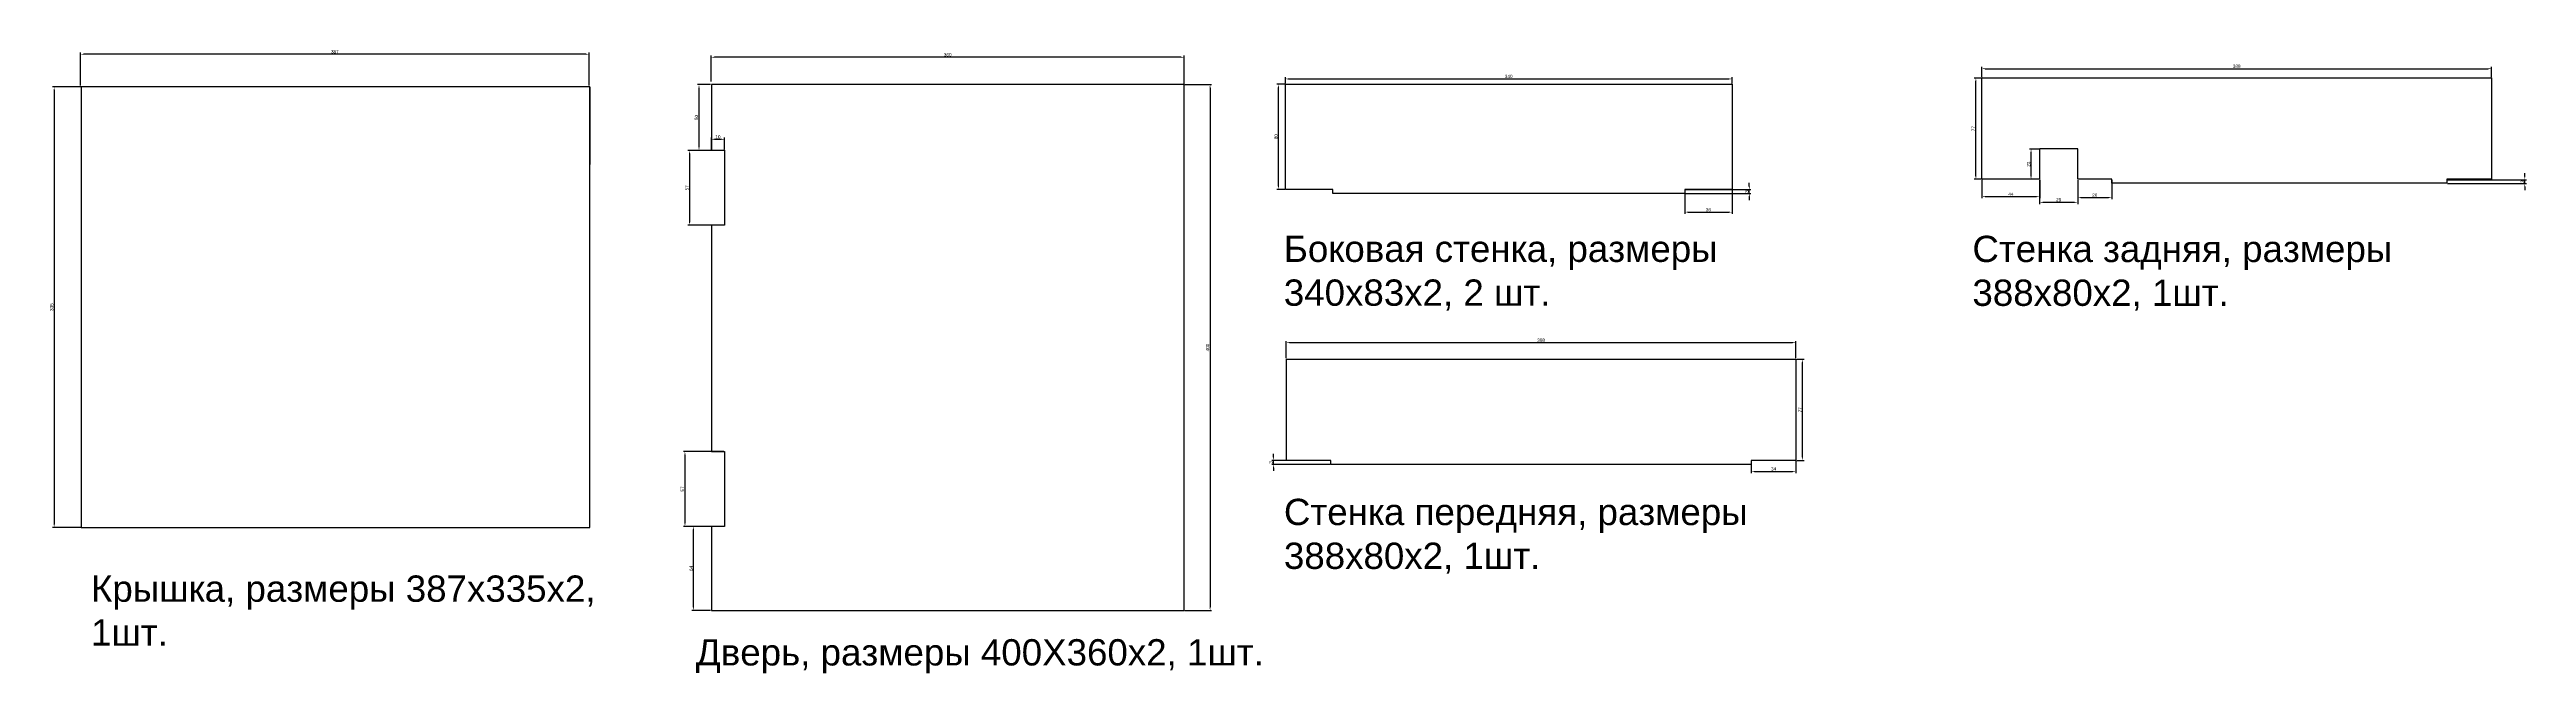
# Model space of a CAD drawing. Header units: millimetres. Extents: x 546 to 2431, y 4004 to 4478.
import ezdxf

# ---------------------------------------------------------------- set-up
doc = ezdxf.new("R2010")
doc.units = ezdxf.units.MM
doc.styles.get("Standard").update_dxf_attribs({"font": 'arial.ttf'})
doc.dimstyles.new('ISO-25', dxfattribs={"dimtxt": 2.5, "dimasz": 2.5, "dimexe": 1.25, "dimexo": 0.625, "dimtad": 1, "dimtxsty": 'Standard', "dimcen": 2.5, "dimadec": 0, "dimazin": 0, "dimtfac": 1, "dimtmove": 0, "dimatfit": 3, "dimfxl": 1, "dimarcsym": 0})

# ---------------------------------------------------------------- blocks, each defined once
blk = doc.blocks.new('*D3')
at = {"color": 0, "lineweight": -2}
for p, q in [((1049.5, 4454), (1049.5, 4473.8)), ((1407, 4472.5), (1052, 4472.5)), ((1409.5, 4452.4), (1409.5, 4473.8))]:
    blk.add_line(p, q, dxfattribs=at)
at = {"color": 0}
for points in [[(1052, 4472.9), (1052, 4472.1), (1049.5, 4472.5)], [(1407, 4472.9), (1407, 4472.1), (1409.5, 4472.5)]]:
    blk.add_solid(points, dxfattribs=at)
at = {"layer": 'Defpoints', "color": 0}
for p in [(1049.5, 4472.5), (1049.5, 4453.4), (1409.5, 4451.7)]:
    blk.add_point(p, dxfattribs=at)
at = {"color": 0, "insert": (1229.5, 4474.4), "char_height": 2.5, "attachment_point": 5}
blk.add_mtext('360', dxfattribs=at)
blk = doc.blocks.new('*D4')
at = {"color": 0, "lineweight": -2}
for p, q in [((1410.1, 4451.8), (1430.4, 4451.8)), ((1429.2, 4449.3), (1429.2, 4054.3)), ((1410.1, 4051.8), (1430.4, 4051.8))]:
    blk.add_line(p, q, dxfattribs=at)
at = {"color": 0}
for points in [[(1428.8, 4449.3), (1429.6, 4449.3), (1429.2, 4451.8)], [(1428.8, 4054.3), (1429.6, 4054.3), (1429.2, 4051.8)]]:
    blk.add_solid(points, dxfattribs=at)
at = {"layer": 'Defpoints', "color": 0}
for p in [(1409.4, 4451.8), (1409.4, 4051.8), (1429.2, 4051.8)]:
    blk.add_point(p, dxfattribs=at)
at = {"color": 0, "insert": (1427.3, 4251.8), "char_height": 2.5, "attachment_point": 5, "rotation": 90}
blk.add_mtext('400', dxfattribs=at)
blk = doc.blocks.new('*D5')
at = {"color": 0, "lineweight": -2}
for p, q in [((1049.6, 4402.3), (1049.6, 4411.4)), ((1052.1, 4410.1), (1057.1, 4410.1)), ((1059.6, 4402.3), (1059.6, 4411.4))]:
    blk.add_line(p, q, dxfattribs=at)
at = {"color": 0}
for points in [[(1052.1, 4410.6), (1052.1, 4409.7), (1049.6, 4410.1)], [(1057.1, 4410.6), (1057.1, 4409.7), (1059.6, 4410.1)]]:
    blk.add_solid(points, dxfattribs=at)
at = {"layer": 'Defpoints', "color": 0}
for p in [(1049.6, 4401.7), (1059.6, 4410.1), (1059.6, 4401.7)]:
    blk.add_point(p, dxfattribs=at)
at = {"color": 0, "insert": (1054.6, 4412), "char_height": 2.5, "attachment_point": 5}
blk.add_mtext('10', dxfattribs=at)
blk = doc.blocks.new('*D6')
at = {"color": 0, "lineweight": -2}
for p, q in [((1049, 4451.7), (1039, 4451.7)), ((1040.2, 4449.2), (1040.2, 4404.2)), ((1048.6, 4401.7), (1039, 4401.7))]:
    blk.add_line(p, q, dxfattribs=at)
at = {"color": 0}
for points in [[(1039.8, 4449.2), (1040.6, 4449.2), (1040.2, 4451.7)], [(1039.8, 4404.2), (1040.6, 4404.2), (1040.2, 4401.7)]]:
    blk.add_solid(points, dxfattribs=at)
at = {"layer": 'Defpoints', "color": 0}
for p in [(1049.6, 4451.7), (1040.2, 4401.7), (1049.2, 4401.7)]:
    blk.add_point(p, dxfattribs=at)
at = {"color": 0, "insert": (1038.3, 4426.7), "char_height": 2.5, "attachment_point": 5, "rotation": 90}
blk.add_mtext('50', dxfattribs=at)
blk = doc.blocks.new('*D7')
at = {"color": 0, "lineweight": -2}
for p, q in [((1059, 4401.7), (1031.7, 4401.7)), ((1033, 4399.2), (1033, 4347.2)), ((1059.4, 4344.7), (1031.7, 4344.7))]:
    blk.add_line(p, q, dxfattribs=at)
at = {"color": 0}
for points in [[(1032.6, 4399.2), (1033.4, 4399.2), (1033, 4401.7)], [(1032.6, 4347.2), (1033.4, 4347.2), (1033, 4344.7)]]:
    blk.add_solid(points, dxfattribs=at)
at = {"layer": 'Defpoints', "color": 0}
for p in [(1059.6, 4401.7), (1033, 4344.7), (1060, 4344.7)]:
    blk.add_point(p, dxfattribs=at)
at = {"color": 0, "insert": (1031.1, 4373.2), "char_height": 2.5, "attachment_point": 5, "rotation": 90}
blk.add_mtext('57', dxfattribs=at)
blk = doc.blocks.new('*D8')
at = {"color": 0, "lineweight": -2}
for p, q in [((1059, 4172.7), (1028.3, 4172.7)), ((1029.5, 4170.2), (1029.5, 4118.2)), ((1059, 4115.7), (1028.3, 4115.7))]:
    blk.add_line(p, q, dxfattribs=at)
at = {"color": 0}
for points in [[(1029.1, 4170.2), (1029.9, 4170.2), (1029.5, 4172.7)], [(1029.1, 4118.2), (1029.9, 4118.2), (1029.5, 4115.7)]]:
    blk.add_solid(points, dxfattribs=at)
at = {"layer": 'Defpoints', "color": 0}
for p in [(1059.6, 4172.7), (1029.5, 4115.7), (1059.6, 4115.7)]:
    blk.add_point(p, dxfattribs=at)
at = {"color": 0, "insert": (1027.6, 4144.2), "char_height": 2.5, "attachment_point": 5, "rotation": 90}
blk.add_mtext('57', dxfattribs=at)
blk = doc.blocks.new('*D9')
at = {"color": 0, "lineweight": -2}
for p, q in [((1049, 4115.8), (1034.8, 4115.8)), ((1036.1, 4054.3), (1036.1, 4113.3)), ((1049, 4051.8), (1034.8, 4051.8))]:
    blk.add_line(p, q, dxfattribs=at)
at = {"color": 0}
for points in [[(1035.7, 4113.3), (1036.5, 4113.3), (1036.1, 4115.8)], [(1035.7, 4054.3), (1036.5, 4054.3), (1036.1, 4051.8)]]:
    blk.add_solid(points, dxfattribs=at)
at = {"layer": 'Defpoints', "color": 0}
for p in [(1036.1, 4115.8), (1049.6, 4115.8), (1049.6, 4051.8)]:
    blk.add_point(p, dxfattribs=at)
at = {"color": 0, "insert": (1034.2, 4083.8), "char_height": 2.5, "attachment_point": 5, "rotation": 90}
blk.add_mtext('64', dxfattribs=at)
blk = doc.blocks.new('*D11')
at = {"color": 0, "lineweight": -2}
for p, q in [((1486, 4452), (1480, 4452)), ((1481.3, 4374.5), (1481.3, 4449.5)), ((1486, 4372), (1480, 4372))]:
    blk.add_line(p, q, dxfattribs=at)
at = {"color": 0}
for points in [[(1480.9, 4449.5), (1481.7, 4449.5), (1481.3, 4452)], [(1480.9, 4374.5), (1481.7, 4374.5), (1481.3, 4372)]]:
    blk.add_solid(points, dxfattribs=at)
at = {"layer": 'Defpoints', "color": 0}
for p in [(1481.3, 4452), (1486.7, 4452), (1486.7, 4372)]:
    blk.add_point(p, dxfattribs=at)
at = {"color": 0, "insert": (1479.4, 4412), "char_height": 2.5, "attachment_point": 5, "rotation": 90}
blk.add_mtext('80', dxfattribs=at)
blk = doc.blocks.new('*D12')
at = {"color": 0, "lineweight": -2}
for p, q in [((1486.5, 4452.6), (1486.5, 4457.3)), ((1489, 4456), (1824, 4456)), ((1826.5, 4452.6), (1826.5, 4457.3))]:
    blk.add_line(p, q, dxfattribs=at)
at = {"color": 0}
for points in [[(1489, 4456.4), (1489, 4455.6), (1486.5, 4456)], [(1824, 4456.4), (1824, 4455.6), (1826.5, 4456)]]:
    blk.add_solid(points, dxfattribs=at)
at = {"layer": 'Defpoints', "color": 0}
for p in [(1486.5, 4451.9), (1826.5, 4456), (1826.5, 4451.9)]:
    blk.add_point(p, dxfattribs=at)
at = {"color": 0, "insert": (1656.5, 4457.9), "char_height": 2.5, "attachment_point": 5}
blk.add_mtext('340', dxfattribs=at)
blk = doc.blocks.new('*D13')
at = {"color": 0, "lineweight": -2}
for p, q in [((1839.6, 4374.4), (1839.6, 4376.9)), ((1791.2, 4371.9), (1840.9, 4371.9)), ((1791.2, 4368.9), (1840.9, 4368.9)), ((1839.6, 4368.9), (1839.6, 4371.9)), ((1839.6, 4366.4), (1839.6, 4363.9))]:
    blk.add_line(p, q, dxfattribs=at)
at = {"color": 0}
for points in [[(1839.2, 4374.4), (1840.1, 4374.4), (1839.6, 4371.9)], [(1839.2, 4366.4), (1840.1, 4366.4), (1839.6, 4368.9)]]:
    blk.add_solid(points, dxfattribs=at)
at = {"layer": 'Defpoints', "color": 0}
for p in [(1790.5, 4371.9), (1790.5, 4368.9), (1839.6, 4371.9)]:
    blk.add_point(p, dxfattribs=at)
at = {"color": 0, "insert": (1837.7, 4370.4), "char_height": 2.5, "attachment_point": 5, "rotation": 90}
blk.add_mtext('3', dxfattribs=at)
blk = doc.blocks.new('*D14')
at = {"color": 0, "lineweight": -2}
for p, q in [((1790.5, 4371.3), (1790.5, 4353.5)), ((1826.5, 4371.3), (1826.5, 4353.5)), ((1793, 4354.7), (1824, 4354.7))]:
    blk.add_line(p, q, dxfattribs=at)
at = {"color": 0}
for points in [[(1793, 4355.1), (1793, 4354.3), (1790.5, 4354.7)], [(1824, 4355.1), (1824, 4354.3), (1826.5, 4354.7)]]:
    blk.add_solid(points, dxfattribs=at)
at = {"layer": 'Defpoints', "color": 0}
for p in [(1790.5, 4371.9), (1826.5, 4371.9), (1826.5, 4354.7)]:
    blk.add_point(p, dxfattribs=at)
at = {"color": 0, "insert": (1808.5, 4356.6), "char_height": 2.5, "attachment_point": 5}
blk.add_mtext('36', dxfattribs=at)
blk = doc.blocks.new('*D16')
at = {"color": 0, "lineweight": -2}
for p, q in [((1841.1, 4165.3), (1841.1, 4156.3)), ((1843.6, 4157.6), (1872.6, 4157.6)), ((1875.1, 4165.3), (1875.1, 4156.3))]:
    blk.add_line(p, q, dxfattribs=at)
at = {"color": 0}
for points in [[(1843.6, 4158), (1843.6, 4157.2), (1841.1, 4157.6)], [(1872.6, 4158), (1872.6, 4157.2), (1875.1, 4157.6)]]:
    blk.add_solid(points, dxfattribs=at)
at = {"layer": 'Defpoints', "color": 0}
for p in [(1841.1, 4165.9), (1875.1, 4165.9), (1875.1, 4157.6)]:
    blk.add_point(p, dxfattribs=at)
at = {"color": 0, "insert": (1858.1, 4159.5), "char_height": 2.5, "attachment_point": 5}
blk.add_mtext('34', dxfattribs=at)
blk = doc.blocks.new('*D17')
at = {"color": 0, "lineweight": -2}
for p, q in [((1875.7, 4242.9), (1881.5, 4242.9)), ((1880.2, 4168.4), (1880.2, 4240.4)), ((1875.7, 4165.9), (1881.5, 4165.9))]:
    blk.add_line(p, q, dxfattribs=at)
at = {"color": 0}
for points in [[(1879.8, 4240.4), (1880.6, 4240.4), (1880.2, 4242.9)], [(1879.8, 4168.4), (1880.6, 4168.4), (1880.2, 4165.9)]]:
    blk.add_solid(points, dxfattribs=at)
at = {"layer": 'Defpoints', "color": 0}
for p in [(1875.1, 4242.9), (1880.2, 4242.9), (1875.1, 4165.9)]:
    blk.add_point(p, dxfattribs=at)
at = {"color": 0, "insert": (1878.3, 4204.4), "char_height": 2.5, "attachment_point": 5, "rotation": 90}
blk.add_mtext('77', dxfattribs=at)
blk = doc.blocks.new('*D18')
at = {"color": 0, "lineweight": -2}
for p, q in [((1477.4, 4168.4), (1477.4, 4170.9)), ((1520.5, 4165.9), (1476.1, 4165.9)), ((1520.5, 4162.9), (1476.1, 4162.9)), ((1477.4, 4162.9), (1477.4, 4165.9)), ((1477.4, 4160.4), (1477.4, 4157.9))]:
    blk.add_line(p, q, dxfattribs=at)
at = {"color": 0}
for points in [[(1477, 4168.4), (1477.8, 4168.4), (1477.4, 4165.9)], [(1477, 4160.4), (1477.8, 4160.4), (1477.4, 4162.9)]]:
    blk.add_solid(points, dxfattribs=at)
at = {"layer": 'Defpoints', "color": 0}
for p in [(1477.4, 4165.9), (1521.1, 4165.9), (1521.1, 4162.9)]:
    blk.add_point(p, dxfattribs=at)
at = {"color": 0, "insert": (1475.5, 4164.4), "char_height": 2.5, "attachment_point": 5, "rotation": 90}
blk.add_mtext('3', dxfattribs=at)
blk = doc.blocks.new('*D19')
at = {"color": 0, "lineweight": -2}
for p, q in [((1487.1, 4243.6), (1487.1, 4256.7)), ((1489.6, 4255.5), (1872.6, 4255.5)), ((1875.1, 4243.6), (1875.1, 4256.7))]:
    blk.add_line(p, q, dxfattribs=at)
at = {"color": 0}
for points in [[(1489.6, 4255.9), (1489.6, 4255.1), (1487.1, 4255.5)], [(1872.6, 4255.9), (1872.6, 4255.1), (1875.1, 4255.5)]]:
    blk.add_solid(points, dxfattribs=at)
at = {"layer": 'Defpoints', "color": 0}
for p in [(1487.1, 4242.9), (1875.1, 4255.5), (1875.1, 4242.9)]:
    blk.add_point(p, dxfattribs=at)
at = {"color": 0, "insert": (1681.1, 4257.4), "char_height": 2.5, "attachment_point": 5}
blk.add_mtext('388', dxfattribs=at)
blk = doc.blocks.new('*D20')
at = {"color": 0, "lineweight": -2}
for p, q in [((2371, 4379.4), (2431.2, 4379.4)), ((2371, 4376.4), (2431.2, 4376.4)), ((2429.9, 4381.9), (2429.9, 4384.4)), ((2429.9, 4376.4), (2429.9, 4379.4)), ((2429.9, 4373.9), (2429.9, 4371.4))]:
    blk.add_line(p, q, dxfattribs=at)
at = {"color": 0}
for points in [[(2429.5, 4381.9), (2430.3, 4381.9), (2429.9, 4379.4)], [(2429.5, 4373.9), (2430.3, 4373.9), (2429.9, 4376.4)]]:
    blk.add_solid(points, dxfattribs=at)
at = {"layer": 'Defpoints', "color": 0}
for p in [(2370.3, 4379.4), (2370.3, 4376.4), (2429.9, 4379.4)]:
    blk.add_point(p, dxfattribs=at)
at = {"color": 0, "insert": (2428, 4377.9), "char_height": 2.5, "attachment_point": 5, "rotation": 90}
blk.add_mtext('3', dxfattribs=at)
blk = doc.blocks.new('*D21')
at = {"color": 0, "lineweight": -2}
for p, q in [((2015.9, 4456.7), (2010.8, 4456.7)), ((2012.1, 4382.2), (2012.1, 4454.2)), ((2015.9, 4379.7), (2010.8, 4379.7))]:
    blk.add_line(p, q, dxfattribs=at)
at = {"color": 0}
for points in [[(2011.7, 4454.2), (2012.5, 4454.2), (2012.1, 4456.7)], [(2011.7, 4382.2), (2012.5, 4382.2), (2012.1, 4379.7)]]:
    blk.add_solid(points, dxfattribs=at)
at = {"layer": 'Defpoints', "color": 0}
for p in [(2012.1, 4456.7), (2016.5, 4456.7), (2016.5, 4379.7)]:
    blk.add_point(p, dxfattribs=at)
at = {"color": 0, "insert": (2010.2, 4418.2), "char_height": 2.5, "attachment_point": 5, "rotation": 90}
blk.add_mtext('77', dxfattribs=at)
blk = doc.blocks.new('*D22')
at = {"color": 0, "lineweight": -2}
for p, q in [((2060, 4402.7), (2052.8, 4402.7)), ((2054.1, 4382.2), (2054.1, 4400.2)), ((2060, 4379.7), (2052.8, 4379.7))]:
    blk.add_line(p, q, dxfattribs=at)
at = {"color": 0}
for points in [[(2053.6, 4400.2), (2054.5, 4400.2), (2054.1, 4402.7)], [(2053.6, 4382.2), (2054.5, 4382.2), (2054.1, 4379.7)]]:
    blk.add_solid(points, dxfattribs=at)
at = {"layer": 'Defpoints', "color": 0}
for p in [(2054.1, 4402.7), (2060.6, 4402.7), (2060.6, 4379.7)]:
    blk.add_point(p, dxfattribs=at)
at = {"color": 0, "insert": (2052.2, 4391.2), "char_height": 2.5, "attachment_point": 5, "rotation": 90}
blk.add_mtext('23', dxfattribs=at)
blk = doc.blocks.new('*D23')
at = {"color": 0, "lineweight": -2}
for p, q in [((2016.7, 4379.2), (2016.7, 4365.3)), ((2060.7, 4379.2), (2060.7, 4365.3)), ((2019.2, 4366.5), (2058.2, 4366.5))]:
    blk.add_line(p, q, dxfattribs=at)
at = {"color": 0}
for points in [[(2019.2, 4366.9), (2019.2, 4366.1), (2016.7, 4366.5)], [(2058.2, 4366.9), (2058.2, 4366.1), (2060.7, 4366.5)]]:
    blk.add_solid(points, dxfattribs=at)
at = {"layer": 'Defpoints', "color": 0}
for p in [(2016.7, 4379.8), (2060.7, 4379.8), (2060.7, 4366.5)]:
    blk.add_point(p, dxfattribs=at)
at = {"color": 0, "insert": (2038.7, 4368.4), "char_height": 2.5, "attachment_point": 5}
blk.add_mtext('44', dxfattribs=at)
blk = doc.blocks.new('*D24')
at = {"color": 0, "lineweight": -2}
for p, q in [((2060.6, 4379.1), (2060.6, 4360.9)), ((2089.6, 4379.1), (2089.6, 4360.9)), ((2063.1, 4362.2), (2087.1, 4362.2))]:
    blk.add_line(p, q, dxfattribs=at)
at = {"color": 0}
for points in [[(2063.1, 4362.6), (2063.1, 4361.8), (2060.6, 4362.2)], [(2087.1, 4362.6), (2087.1, 4361.8), (2089.6, 4362.2)]]:
    blk.add_solid(points, dxfattribs=at)
at = {"layer": 'Defpoints', "color": 0}
for p in [(2060.6, 4379.8), (2089.6, 4379.8), (2089.6, 4362.2)]:
    blk.add_point(p, dxfattribs=at)
at = {"color": 0, "insert": (2075.1, 4364.1), "char_height": 2.5, "attachment_point": 5}
blk.add_mtext('29', dxfattribs=at)
blk = doc.blocks.new('*D25')
at = {"color": 0, "lineweight": -2}
for p, q in [((2089.6, 4379.1), (2089.6, 4364.5)), ((2115.6, 4379.1), (2115.6, 4364.5)), ((2092.1, 4365.8), (2113.1, 4365.8))]:
    blk.add_line(p, q, dxfattribs=at)
at = {"color": 0}
for points in [[(2092.1, 4366.2), (2092.1, 4365.4), (2089.6, 4365.8)], [(2113.1, 4366.2), (2113.1, 4365.4), (2115.6, 4365.8)]]:
    blk.add_solid(points, dxfattribs=at)
at = {"layer": 'Defpoints', "color": 0}
for p in [(2089.6, 4379.7), (2115.6, 4379.7), (2115.6, 4365.8)]:
    blk.add_point(p, dxfattribs=at)
at = {"color": 0, "insert": (2102.6, 4367.7), "char_height": 2.5, "attachment_point": 5}
blk.add_mtext('26', dxfattribs=at)
blk = doc.blocks.new('*D26')
at = {"color": 0, "lineweight": -2}
for p, q in [((2016.6, 4457.4), (2016.6, 4465.1)), ((2019.1, 4463.8), (2402.1, 4463.8)), ((2404.6, 4457.4), (2404.6, 4465.1))]:
    blk.add_line(p, q, dxfattribs=at)
at = {"color": 0}
for points in [[(2019.1, 4464.2), (2019.1, 4463.4), (2016.6, 4463.8)], [(2402.1, 4464.2), (2402.1, 4463.4), (2404.6, 4463.8)]]:
    blk.add_solid(points, dxfattribs=at)
at = {"layer": 'Defpoints', "color": 0}
for p in [(2016.6, 4456.8), (2404.6, 4463.8), (2404.6, 4456.8)]:
    blk.add_point(p, dxfattribs=at)
at = {"color": 0, "insert": (2210.6, 4465.7), "char_height": 2.5, "attachment_point": 5}
blk.add_mtext('388', dxfattribs=at)
blk = doc.blocks.new('*D27')
at = {"color": 0, "lineweight": -2}
for p, q in [((569.6, 4450), (548.2, 4450)), ((549.4, 4447.5), (549.4, 4117.5)), ((569.6, 4115), (548.2, 4115))]:
    blk.add_line(p, q, dxfattribs=at)
at = {"color": 0}
for points in [[(549, 4447.5), (549.8, 4447.5), (549.4, 4450)], [(549, 4117.5), (549.8, 4117.5), (549.4, 4115)]]:
    blk.add_solid(points, dxfattribs=at)
at = {"layer": 'Defpoints', "color": 0}
for p in [(570.3, 4450), (549.4, 4115), (570.3, 4115)]:
    blk.add_point(p, dxfattribs=at)
at = {"color": 0, "insert": (547.5, 4282.5), "char_height": 2.5, "attachment_point": 5, "rotation": 90}
blk.add_mtext('335', dxfattribs=at)
blk = doc.blocks.new('*D28')
at = {"color": 0, "lineweight": -2}
for p, q in [((569.5, 4451.1), (569.5, 4476)), ((954, 4474.8), (572, 4474.8)), ((956.5, 4451.1), (956.5, 4476))]:
    blk.add_line(p, q, dxfattribs=at)
at = {"color": 0}
for points in [[(572, 4475.2), (572, 4474.4), (569.5, 4474.8)], [(954, 4475.2), (954, 4474.4), (956.5, 4474.8)]]:
    blk.add_solid(points, dxfattribs=at)
at = {"layer": 'Defpoints', "color": 0}
for p in [(569.5, 4474.8), (569.5, 4450.5), (956.5, 4450.5)]:
    blk.add_point(p, dxfattribs=at)
at = {"color": 0, "insert": (763, 4476.7), "char_height": 2.5, "attachment_point": 5}
blk.add_mtext('387', dxfattribs=at)

msp = doc.modelspace()

# ---------------------------------------------------------------- linework, layer by layer
for p, q in [((957.049, 4450.039), (570.049, 4450.039)), ((570.049, 4450.039), (570.049, 4115.039)), ((957.049, 4115.039), (957.049, 4450.039)), ((957.049, 4450.039), (957.049, 4390.903)), ((1409.597, 4451.726), (1049.597, 4451.726)), ((1049.597, 4451.726), (1049.597, 4401.726)), ((1409.597, 4051.726), (1409.597, 4451.726)), ((1486.529, 4451.946), (1826.529, 4451.946)), ((1486.529, 4371.946), (1486.529, 4451.946)), ((1826.529, 4451.946), (1826.529, 4371.946)), ((2016.635, 4456.755), (2404.635, 4456.755)), ((2016.635, 4379.755), (2016.635, 4456.755)), ((2404.635, 4456.755), (2404.635, 4379.755)), ((1049.597, 4401.726), (1059.597, 4401.726)), ((1059.597, 4401.726), (1059.597, 4344.726)), ((2089.635, 4402.755), (2060.635, 4402.755)), ((2060.635, 4402.755), (2060.635, 4379.755)), ((2089.635, 4379.755), (2089.635, 4402.755)), ((2060.635, 4379.755), (2016.635, 4379.755)), ((2115.635, 4379.755), (2089.635, 4379.755)), ((2115.635, 4376.755), (2115.635, 4379.755)), ((2370.635, 4376.755), (2115.635, 4376.755)), ((2404.635, 4379.755), (2370.635, 4379.755)), ((2370.635, 4379.755), (2370.635, 4376.755)), ((1522.529, 4371.946), (1486.529, 4371.946)), ((1522.529, 4368.946), (1522.529, 4371.946)), ((1790.529, 4368.946), (1522.529, 4368.946)), ((1826.529, 4371.946), (1790.529, 4371.946)), ((1790.529, 4371.946), (1790.529, 4368.946)), ((1059.597, 4344.726), (1049.597, 4344.726)), ((1049.597, 4344.726), (1049.597, 4172.726)), ((1487.087, 4242.941), (1875.087, 4242.941)), ((1487.087, 4242.941), (1487.087, 4165.941)), ((1875.087, 4242.941), (1875.087, 4165.941)), ((1049.597, 4172.726), (1059.597, 4172.726)), ((1059.597, 4172.726), (1059.597, 4115.726)), ((1521.087, 4165.941), (1487.087, 4165.941)), ((1521.087, 4162.941), (1521.087, 4165.941)), ((1841.087, 4162.941), (1521.087, 4162.941)), ((1875.087, 4165.941), (1841.087, 4165.941)), ((1841.087, 4165.941), (1841.087, 4162.941)), ((570.049, 4115.039), (957.049, 4115.039)), ((1059.597, 4115.726), (1049.597, 4115.726)), ((1049.597, 4115.726), (1049.597, 4051.726)), ((1049.597, 4051.726), (1409.597, 4051.726))]:
    msp.add_line(p, q)

# ---------------------------------------------------------------- texts
at = {"char_height": 20, "attachment_point": 1}
for s, width, gutter_width, heights, insert in [('Боковая стенка, размеры 340х83х2, 2 шт.', 342.06449, 12.5, [0], (1485.325, 4336.86)), ('Стенка задняя, размеры 388х80х2, 1шт.', 407.13011, 12.5, [0], (2009.449, 4336.771)), ('Стенка передняя, размеры 388х80х2, 1шт.', 392.36178, 12.5, [0], (1485.401, 4136.759)), ('Крышка, размеры 387х335х2, 1шт.', 415.9477, 12.5, [0], (577.421, 4078.436)), ('Дверь, размеры 400Х360х2, 1шт.', 430.31263, 0, [34.68], (1037.838, 4030.007))]:
    msp.add_mtext_dynamic_manual_height_columns(s, width=width, gutter_width=gutter_width, heights=heights, dxfattribs=dict(at, insert=insert))

# ---------------------------------------------------------------- dimensions: what is measured, and where the dimension line sits
for base, p1, p2, picture, middle in [((569.512, 4474.778), (956.512, 4450.478), (569.512, 4450.478), '*D28', (763.012, 4476.68)), ((1049.537, 4472.527), (1409.534, 4451.737), (1049.537, 4453.375), '*D3', (1229.536, 4474.43)), ((1826.521, 4456.003), (1486.521, 4451.926), (1826.521, 4451.926), '*D12', (1656.521, 4457.906)), ((2404.636, 4463.827), (2016.636, 4456.755), (2404.636, 4456.755), '*D26', (2210.636, 4465.729)), ((1059.623, 4410.146), (1049.623, 4401.714), (1059.623, 4401.714), '*D5', (1054.623, 4412.047)), ((2060.671, 4366.51), (2016.671, 4379.776), (2060.671, 4379.776), '*D23', (2038.671, 4368.385)), ((2089.637, 4362.183), (2060.637, 4379.751), (2089.637, 4379.751), '*D24', (2075.137, 4364.085)), ((2115.643, 4365.783), (2089.643, 4379.741), (2115.643, 4379.741), '*D25', (2102.643, 4367.684)), ((1826.531, 4354.711), (1790.531, 4371.947), (1826.531, 4371.947), '*D14', (1808.531, 4356.614)), ((1875.088, 4255.483), (1487.088, 4242.941), (1875.088, 4242.941), '*D19', (1681.088, 4257.385)), ((1875.09, 4157.598), (1841.09, 4165.932), (1875.09, 4165.932), '*D16', (1858.09, 4159.5))]:
    dim = msp.add_linear_dim(base=base, p1=p1, p2=p2, dimstyle='ISO-25')
    dim.commit()
    dim.dimension.update_dxf_attribs({"geometry": picture, "text_midpoint": middle})
for base, p1, p2, picture, middle in [((549.414, 4114.984), (570.264, 4449.984), (570.264, 4114.984), '*D27', (547.512, 4282.484)), ((1040.233, 4401.675), (1049.584, 4451.674), (1049.237, 4401.675), '*D6', (1038.331, 4426.675)), ((1429.183, 4051.786), (1409.431, 4451.786), (1409.431, 4051.786), '*D4', (1427.282, 4251.786)), ((1481.27, 4451.957), (1486.659, 4371.957), (1486.659, 4451.957), '*D11', (1479.368, 4411.957)), ((2012.09, 4456.674), (2016.549, 4379.674), (2016.549, 4456.674), '*D21', (2010.215, 4418.174)), ((1032.989, 4344.727), (1059.597, 4401.726), (1060.027, 4344.727), '*D7', (1031.092, 4373.227)), ((2054.065, 4402.741), (2060.624, 4379.741), (2060.624, 4402.741), '*D22', (2052.163, 4391.241)), ((1839.645, 4371.906), (1790.531, 4368.906), (1790.531, 4371.906), '*D13', (1837.743, 4370.406)), ((2429.916, 4379.359), (2370.339, 4376.359), (2370.339, 4379.359), '*D20', (2428.013, 4377.859)), ((1880.222, 4242.941), (1875.087, 4165.941), (1875.087, 4242.941), '*D17', (1878.347, 4204.441)), ((1029.531, 4115.73), (1059.589, 4172.73), (1059.589, 4115.73), '*D8', (1027.634, 4144.23)), ((1477.373, 4165.943), (1521.085, 4162.943), (1521.085, 4165.943), '*D18', (1475.471, 4164.443)), ((1036.069, 4115.808), (1049.579, 4051.808), (1049.579, 4115.808), '*D9', (1034.167, 4083.808))]:
    dim = msp.add_linear_dim(base=base, p1=p1, p2=p2, angle=90, dimstyle='ISO-25')
    dim.commit()
    dim.dimension.update_dxf_attribs({"geometry": picture, "text_midpoint": middle})

doc.saveas('drawing.dxf')
